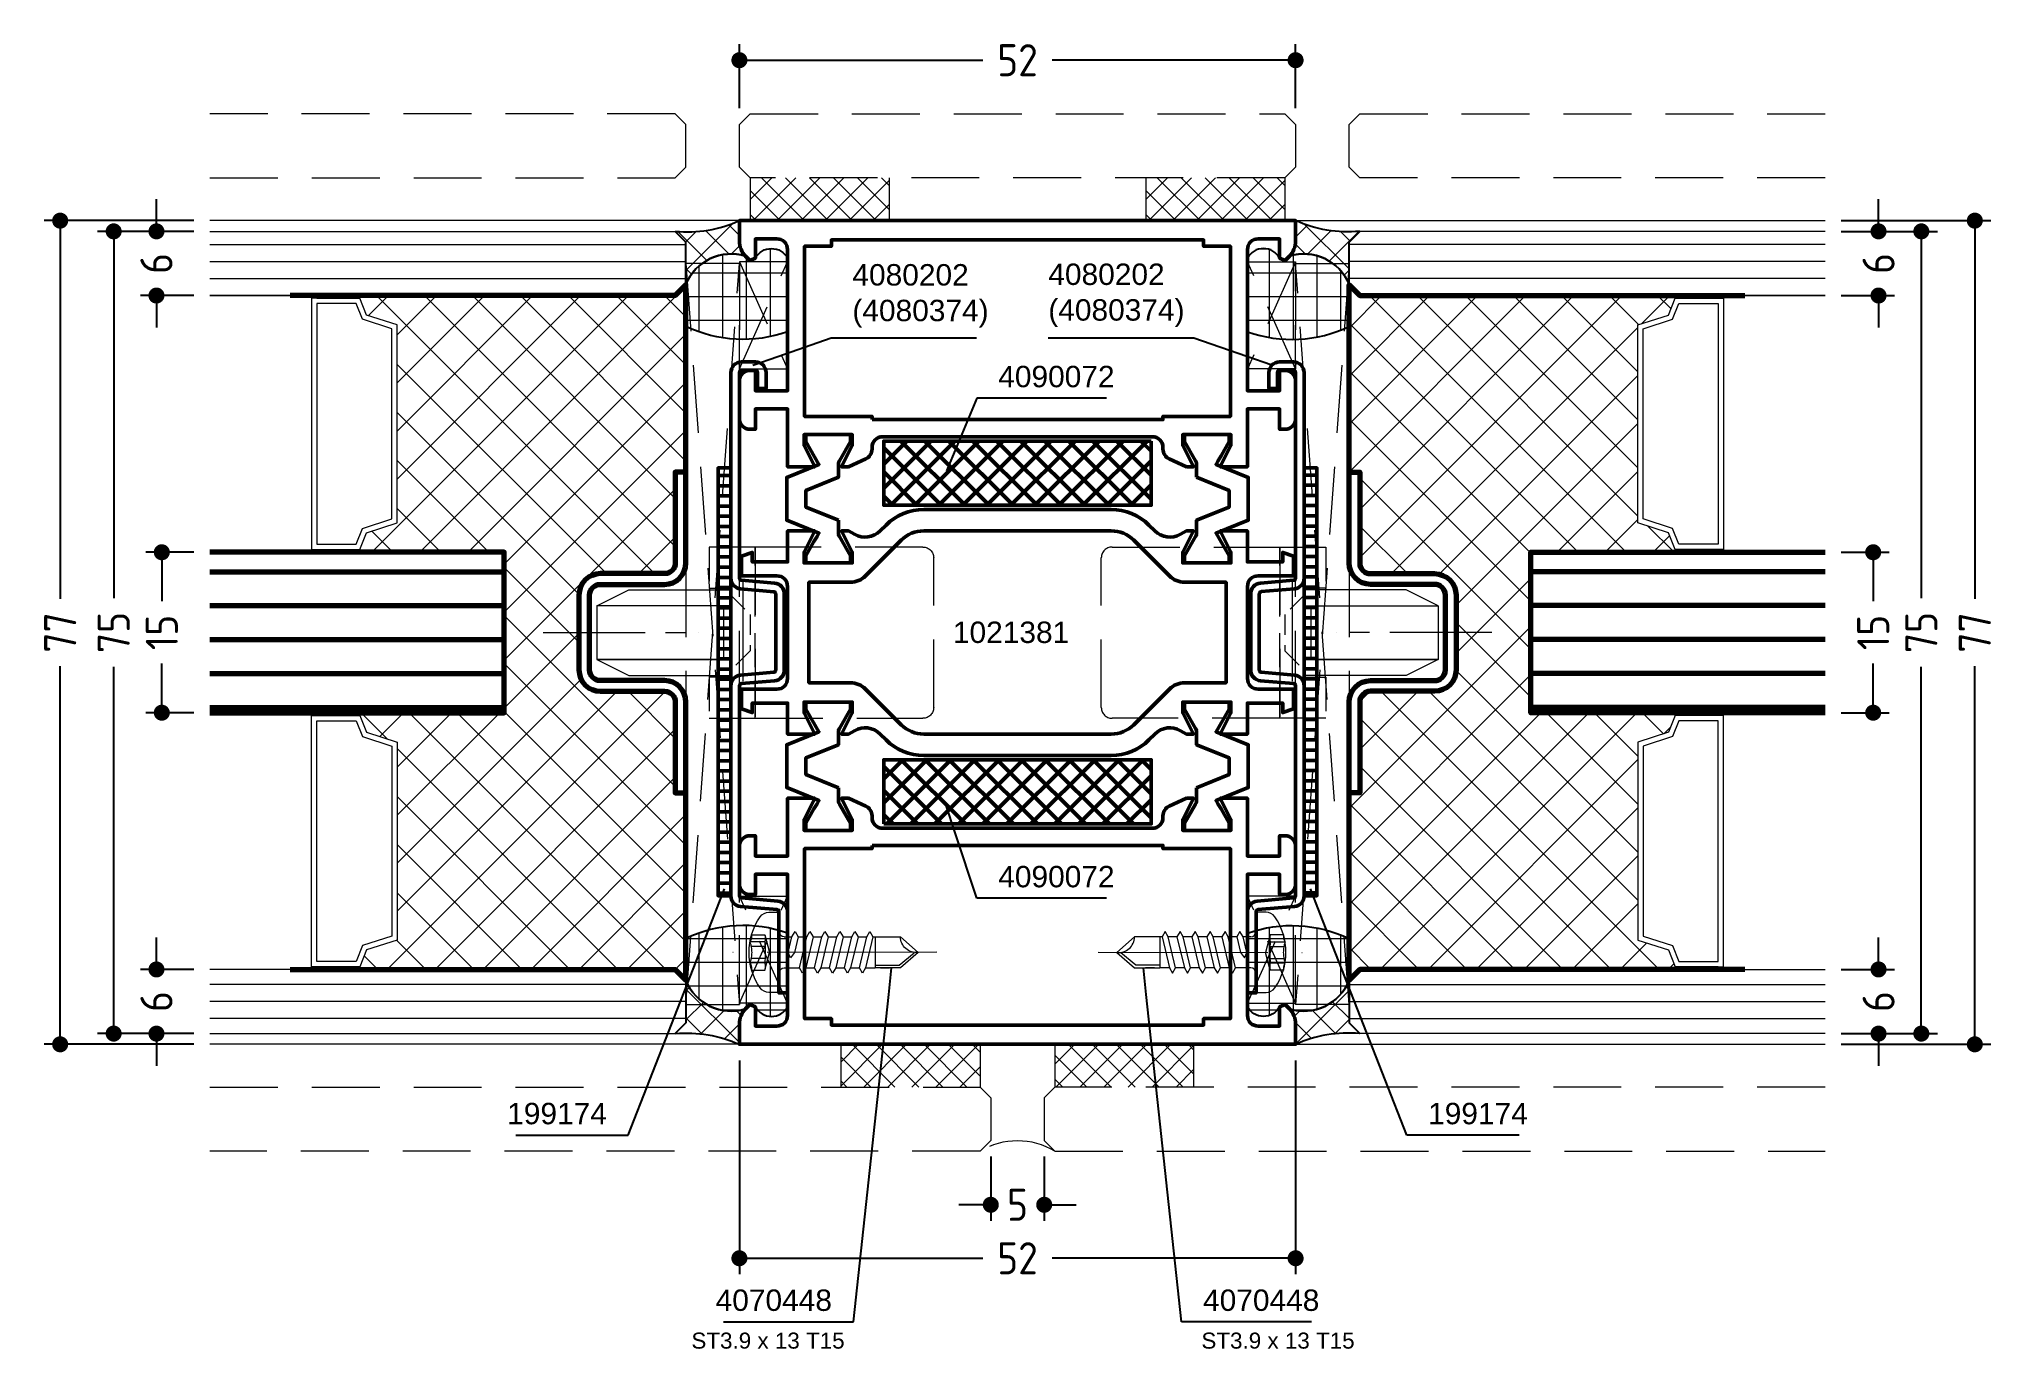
# Model space of a CAD drawing. Header units: millimetres. Extents: x 14 to 196, y 75 to 197.
import ezdxf

# ---------------------------------------------------------------- set-up
doc = ezdxf.new("R2010")
doc.units = ezdxf.units.MM
doc.linetypes.add('CENTER', pattern=[50.800000000000004, 31.75, -6.35, 6.35, -6.35])
doc.linetypes.add('HIDDEN', pattern=[9.524999999999999, 6.35, -3.175])
for name, color, linetype, lineweight in [('AM_5', 3, 'Continuous', 25), ('AM_C', 50, 'Continuous', 50), ('AM_S', 80, 'Continuous', 50), ('Cent3', 70, 'CENTER', 18), ('CHide3', 70, 'HIDDEN', 18), ('CHide4', 10, 'HIDDEN', 13), ('Cont2', 2, 'Continuous', 25), ('Cont3', 70, 'Continuous', 18), ('Cont4', 10, 'Continuous', 13)]:
    doc.layers.add(name, color=color, linetype=linetype, lineweight=lineweight)
doc.styles.add('HBS_DIMTEXTSTYLE', font='isocp.shx')
doc.styles.add('SWISSL', font='swissl.ttf')
doc.dimstyles.new('Konstruktionsschnitt 1-1$0', dxfattribs={"dimtxt": 3, "dimasz": 1.5, "dimexe": 1.5, "dimexo": 1.5, "dimgap": 1.5, "dimtad": 0, "dimdsep": 46, "dimtxsty": 'HBS_DIMTEXTSTYLE', "dimblk": 'PUNKT', "dimcen": 0, "dimclrd": 3, "dimclre": 3, "dimclrt": 2, "dimadec": 1, "dimazin": 2, "dimtfac": 0.7, "dimtofl": 0, "dimtmove": 0, "dimatfit": 3, "dimfxl": 0, "dimtolj": 1, "dimtzin": 0, "dimarcsym": 0})
pattern_1 = [(225, (232.3260285917245, 587.9548607418653), (0.1767766952966369, -0.1767766952966369), []), (314.9999999999999, (232.3260285917245, 587.9548607418653), (0.1767766952966369, 0.1767766952966369), [])]
pattern_2 = [(135, (-78.124622160397, -339.9989862919654), (-1.347038418160373, -1.347038418160373), []), (225, (-78.124622160397, -339.9989862919654), (1.347038418160373, -1.347038418160373), [])]
pattern_3 = [(180, (-78.124622160397, -339.9989862919654), (-2.220446049250313e-16, -2.2225), []), (270, (-78.124622160397, -339.9989862919654), (2.2225, -2.220446049250313e-16), [])]
pattern_4 = [(315, (86.47305030762566, 135.7377232499447), (1.122532015133644, 1.122532015133644), []), (44.99999999999999, (86.47305030762566, 135.7377232499447), (-1.122532015133644, 1.122532015133644), [])]

msp = doc.modelspace()

# ---------------------------------------------------------------- texts
at = {"layer": 'AM_5', "color": 2, "insert": (109.8364913484483, 140.9819450700927), "char_height": 2, "attachment_point": 9, "style": 'SWISSL'}
msp.add_mtext('1021381', dxfattribs=at)

# ---------------------------------------------------------------- blocks, each defined once
blk = doc.blocks.new('WS4070448')
at = {"layer": 'Cent3', "ltscale": 0.5}
blk.add_line((8.05132409938463, -14.39948361255352), (8.067256921116496, 4.660640918678553), dxfattribs=at)
at = {"layer": 'CHide4', "ltscale": 0.3}
for p, q in [((7.095590298616457, 1.693974918678634), (7.095590298616457, 3.078670647065735)), ((7.507789093673637, 1.693974918678634), (7.507789093673637, 2.967171702408848)), ((8.626724748559354, 1.693974918678634), (8.626724748559354, 2.967171702408848)), ((9.03892354361642, 1.693974918678634), (9.03892354361642, 3.078670647065735))]:
    blk.add_line(p, q, dxfattribs=at)
for points in [[(6.41725767111646, 2.920991849600028), (6.41725767111646, 1.693974918678606)], [(9.717256171116475, 2.920991849600028), (9.717256171116475, 1.693974918678606)], [(6.41725767111646, 1.693974918678606), (8.067256921116524, 1.251858952129083)], [(9.717256171116475, 1.693974918678606), (8.067256921116524, 1.251858952129083)]]:
    blk.add_lwpolyline(points, dxfattribs=at)
for centre, radius, start, end in [((6.477833716567631, 4.198323827732139), 1.278767547148902, 267.2848457777188, 298.8872446147258), ((8.067256921116524, 5.853135295953763), 2.939692180009696, 250.6988425741186, 289.3011574258814), ((9.656680125665417, 4.198323827732139), 1.278767547148902, 241.1127553852742, 272.7151542222811), ((6.756423984866416, 2.851153472017387), 1.205859026872558, 253.6642630842155, 286.3357369157983), ((8.067256921116638, 11.77548796901581), 10.12822992478941, 264.4947782301543, 275.5052217698424), ((9.378089857366632, 2.851153472017955), 1.205859026873062, 253.6642630842089, 286.3357369157813)]:
    blk.add_arc(centre, radius, start, end, dxfattribs=at)
at = {"layer": 'Cont4'}
for p, q in [((6.617256921116478, -8.639359081321516), (6.617256921116478, -11.00311480052579)), ((6.617256921116478, -8.639359081321516), (9.51725692111657, -8.639359081321516)), ((9.51725692111657, -11.00311480052579), (9.51725692111657, -8.639359081321516)), ((6.617256921116478, -11.00311480052579), (8.067256921116524, -12.63935908132152)), ((8.067256921116524, -12.63935908132152), (9.51725692111657, -11.00311480052579))]:
    blk.add_line(p, q, dxfattribs=at)
blk.add_lwpolyline([(11.39017358778315, 2.114399939326205, 0.3148562194916155), (4.744340254449895, 2.114399939326205, 0.244911807885714), (4.317256921116524, 1.294786315076664), (4.317256921116524, 0.3606409186785697), (11.81725692111652, 0.3606409186785697), (11.81725692111652, 1.294786315076664, 0.244911807885716), (11.39017358778315, 2.114399939326205, 0.1382912330068625)], format="xyb", dxfattribs=at)
for points in [[(6.117256921116507, -1.139359081321317), (6.617256921116507, -1.428034215916085), (8.067256921116552, -1.08419660353465), (8.567256921116552, -0.707357978585577), (8.067256921116552, -0.5068463343449991), (6.617256921116507, -0.8506839467264342)], [(6.117256921116478, -2.539359081321294), (6.617256921116478, -2.828034215916063), (9.517256921116598, -2.140358991153079), (10.0172569211166, -1.851683856558196), (9.517256921116598, -1.563008721963428), (6.617256921116478, -2.250683946726411)], [(6.117256921116478, -3.939359081321271), (6.617256921116478, -4.22803421591604), (9.517256921116598, -3.540358991153056), (10.0172569211166, -3.251683856558287), (9.517256921116598, -2.963008721963405), (6.617256921116478, -3.650683946726502)], [(6.117256921116478, -5.339359081321362), (6.617256921116478, -5.628034215916131), (9.51725692111657, -4.940358991153147), (10.01725692111657, -4.651683856558265), (9.51725692111657, -4.363008721963496), (6.617256921116478, -5.05068394672648)], [(6.117256921116478, -6.739359081321339), (6.617256921116478, -7.028034215916108), (9.51725692111657, -6.340358991153124), (10.01725692111657, -6.051683856558356), (9.51725692111657, -5.763008721963473), (6.617256921116478, -6.450683946726571)], [(6.117256921116478, -8.13935908132143), (6.617256921116478, -8.428034215916199), (9.51725692111657, -7.740358991153215), (10.01725692111657, -7.451683856558333), (9.51725692111657, -7.163008721963564), (6.617256921116478, -7.850683946726548)]]:
    blk.add_lwpolyline(points, close=True, dxfattribs=at)
for points in [[(6.617256921116478, -0.1393590813214303), (6.617256921116507, -0.8506839467264342)], [(6.617256921116507, -1.428034215916085), (6.617256921116507, -1.850683946726662)], [(6.617256921116507, -1.428034215915972), (6.617256921116478, -2.250683946726411)], [(6.617256921116507, -1.428034215916085), (6.617256921116478, -2.250683946726411)], [(9.51725692111657, -0.1393590813214303), (9.517256921116598, -1.563008721963428)], [(6.617256921116478, -2.828034215916063), (6.617256921116478, -3.650683946726389)], [(9.517256921116598, -2.140358991153079), (9.517256921116598, -2.963008721963405)], [(9.517256921116598, -3.540358991153056), (9.51725692111657, -4.363008721963496)], [(6.617256921116478, -4.22803421591604), (6.617256921116478, -5.05068394672648)], [(9.51725692111657, -4.940358991153147), (9.51725692111657, -5.763008721963473)], [(6.617256921116478, -5.628034215916131), (6.617256921116478, -6.450683946726457)], [(6.617256921116478, -7.028034215916108), (6.617256921116478, -7.850683946726548)], [(9.51725692111657, -6.340358991153124), (9.51725692111657, -7.163008721963564)], [(6.617256921116478, -8.428034215916199), (6.617256921116478, -8.63935908132143)], [(9.26725692111657, -8.63935908132143), (9.26725692111657, -10.88653788598694), (8.100687889319289, -12.28495534589953)], [(9.51725692111657, -7.740358991153215), (9.51725692111657, -8.63935908132143)], [(9.51725692111657, -9.140358991153192), (9.51725692111657, -9.963008721963632)], [(6.617256921116478, -9.828034215916176), (6.617256921116478, -10.65068394672662)]]:
    blk.add_lwpolyline(points, dxfattribs=at)
for centre, radius, start, end in [((6.117256921116478, -0.1393590813214303), 0.5, 0, 90), ((10.01725692111657, -0.1393590813214303), 0.5, 90, 180), ((6.60877064716945, -12.47123468863523), 1.46814441479989, 353.4243546898833, 89.66881296982747)]:
    blk.add_arc(centre, radius, start, end, dxfattribs=at)
blk = doc.blocks.new('PUNKT')
at = {"color": 0, "linetype": 'Continuous'}
blk.add_line((-0.5, 0), (-1, 0), dxfattribs=at)
at = {"color": 0, "linetype": 'Continuous', "const_width": 0.5}
blk.add_lwpolyline([(-0.25, 0, 1), (0.25, 0, 1)], format="xyb", close=True, dxfattribs=at)
blk = doc.blocks.new('*D18')
at = {"layer": 'AM_5', "color": 3, "lineweight": -2, "transparency": 16777216}
for p, q in [((79.00046695161484, 101.9903217660972), (79.00046695161484, 81.99032176609721)), ((131.0004669516148, 101.9903217660972), (131.0004669516148, 81.99032176609721)), ((80.50046695161484, 83.49032176609721), (101.7603783689371, 83.49032176609721)), ((129.5004669516148, 83.49032176609721), (108.2405555342914, 83.49032176609721))]:
    blk.add_line(p, q, dxfattribs=at)
at = {"layer": 'AM_5', "color": 3, "lineweight": -2, "transparency": 16777216, "xscale": 1.5, "yscale": 1.5, "zscale": 1.5, "rotation": 180}
blk.add_blockref('PUNKT', (79.00046695161484, 83.49032176609721), dxfattribs=at)
at = {"layer": 'AM_5', "color": 3, "lineweight": -2, "transparency": 16777216, "xscale": 1.5, "yscale": 1.5, "zscale": 1.5}
blk.add_blockref('PUNKT', (131.0004669516148, 83.49032176609721), dxfattribs=at)
at = {"layer": 'AM_5', "color": 2, "transparency": 16777216, "insert": (105.0004669516143, 83.49032176609721), "char_height": 3, "attachment_point": 5, "style": 'HBS_DIMTEXTSTYLE'}
blk.add_mtext('\\A1;52', dxfattribs=at)
blk = doc.blocks.new('*S133')
at = {"layer": 'AM_5', "color": 3}
for p, q in [((87.56443571068166, 169.4910321510044), (82.60845873641095, 167.7670841495087)), ((101.1584615083734, 169.4910321510044), (87.56443571068166, 169.4910321510044))]:
    blk.add_line(p, q, dxfattribs=at)
at = {"layer": 'AM_5', "color": 3, "linetype": 'Continuous'}
blk.add_line((82.60845873641095, 167.7670841495087), (80.24723595224486, 166.9457273673884), dxfattribs=at)
at = {"layer": 'AM_5', "color": 2, "insert": (89.56443571068166, 170.4910321510044), "char_height": 2, "attachment_point": 7, "style": 'SWISSL'}
blk.add_mtext('4080202\\P(4080374)', dxfattribs=at)
blk = doc.blocks.new('ESG 6_V')
at = {"layer": 'Cont3'}
h = blk.add_hatch(dxfattribs=at)
h.set_pattern_fill('LINE', color=256, scale=0.5, angle=89.99999999999999, style=0)
h.set_pattern_definition([(90, (-305.9269150891612, -507.866033323357), (-1.5875, 4.497021500008084e-16), [])])
h.paths.add_polyline_path([(3.000000000000057, 44.50135724474075), (3, 1), (2, 0), (-2, 0), (-3, 1), (-2.999999999999943, 44.50135724474063)])
blk.add_lwpolyline([(3.000000000000057, 44.50135724474069), (3, 1), (2, 0), (-2, 0), (-3, 1), (-2.999999999999943, 44.50135724474057)], dxfattribs=at)
blk = doc.blocks.new('AL_ABH_24')
at = {"layer": 'Cont4'}
h = blk.add_hatch(dxfattribs=at)
h.set_pattern_fill('ANSI37', color=256, scale=2, angle=-180, style=0)
h.set_pattern_definition(pattern_1)
h.paths.add_polyline_path([(-12, -4.500000000000057), (-11.75, -4.500000000000057), (-11.75, -0.5000000000000568), (-12, -0.5000000000000568)])
h = blk.add_hatch(dxfattribs=at)
h.set_pattern_fill('ANSI37', color=256, scale=2, angle=-180, style=0)
h.set_pattern_definition(pattern_1)
h.paths.add_polyline_path([(12, -0.5), (11.75, -0.5), (11.75, -4.5), (12, -4.5)])
at = {"layer": 'Cont3'}
for points in [[(11.75, -4.5), (11.75, 0), (-11.75, -5.684341886080801e-14), (-11.75, -4.500000000000057), (-10.17916262542713, -5.126770074544822), (-9.250000000000004, -8.000000000000057), (9.25, -8), (10.17916262542713, -5.126770074544766)], [(11.25, -4.161170208908629), (11.25, -0.5), (-11.25, -0.5000000000000568), (-11.25, -4.161170208908686), (-9.775696835389798, -4.749422767284102), (-8.886198386153982, -7.500000000000057), (8.886198386153978, -7.5), (9.775696835389795, -4.749422767284159)]]:
    blk.add_lwpolyline(points, close=True, dxfattribs=at)
at = {"layer": 'Cont4'}
for points in [[(-11.75, -0.5000000000000568), (-11.75, -4.500000000000057), (-12, -4.500000000000057), (-12, -0.5000000000000568)], [(11.75, -0.5), (11.75, -4.5), (12, -4.5), (12, -0.5)]]:
    blk.add_lwpolyline(points, close=True, dxfattribs=at)
blk = doc.blocks.new('PL30_Glas_76_SYM_NGFK')
at = {"layer": 'Cont3', "lineweight": 70}
h = blk.add_hatch(dxfattribs=at)
h.set_pattern_fill('LINE', color=256, angle=90, style=0)
h.set_pattern_definition([(90, (-271.4269150891612, -507.8660333233571), (-3.175, 1.944126793646423e-16), [])])
h.paths.add_polyline_path([(-7.500000000000114, 44.50135724474046), (-7.5, 17), (7.5, 16.99999999999989), (7.499999999999886, 44.50135724474046)])
at = {"layer": 'Cont4'}
h = blk.add_hatch(dxfattribs=at)
h.set_pattern_fill('ANSI37', color=256, scale=0.5, angle=-2.544443745170813e-14, style=0)
h.set_pattern_definition([(45.00000000000002, (-338.9549189137359, -274.6219251224307), (2.245064030267289, -2.245064030267288), []), (315, (-338.9549189137359, -274.6219251224307), (-2.245064030267288, -2.245064030267289), [])])
h.paths.add_polyline_path([(-31.50000000000004, 30.50000000000006), (-31.25000000000016, 30.50000000000006), (-29.67916262542717, 29.87322992545529), (-28.75000000000004, 27.00000000000006), (-10.24999999999993, 27.00000000000006), (-9.320837374572932, 29.87322992545512), (-7.749999999999943, 30.5), (-7.5, 30.5), (-7.5, 17), (7.5, 16.99999999999989), (7.5, 30.49999999999989), (7.75, 30.49999999999989), (9.320837374572875, 29.87322992545512), (10.25, 26.99999999999989), (28.75, 26.99999999999989), (29.67916262542713, 29.87322992545512), (31.25000000000011, 30.49999999999989), (31.5, 30.49999999999989), (31.5, 1), (32.5, 0), (15, 0), (15, 1), (6.5, 1, -0.4142135623730951), (5.5, 2), (5.5, 7.999999999999886, 0.4142135623730951), (3.5, 9.999999999999886), (-3.5, 9.999999999999886, 0.4142135623730951), (-5.5, 7.999999999999886), (-5.5, 2, -0.4142135623730951), (-6.5, 1), (-15, 1.000000000000057), (-15, 5.684341886080801e-14), (-32.50000000000006, 5.684341886080801e-14), (-31.50000000000006, 1.000000000000171)])
at = {"layer": 'Cont3', "lineweight": 70}
for points in [[(-7.500000000000114, 44.50135724474046), (-7.5, 17), (7.5, 16.99999999999989), (7.499999999999886, 44.50135724474046)], [(-31.50000000000004, 36.99999999998516), (-31.50000000000006, 0.9999999999851639), (-32.50000000000006, 5.684341886080801e-14), (-15, 5.684341886080801e-14)], [(15, 0), (32.5, 0), (31.5, 0.999999999985107), (31.5, 36.99999999998511)]]:
    blk.add_lwpolyline(points, dxfattribs=at)
blk.add_lwpolyline([(15, 0), (15, 1), (6.5, 1, -0.414213562373095), (5.5, 2), (5.5, 7.999999999999886, 0.414213562373095), (3.5, 9.999999999999886), (-3.5, 9.999999999999886, 0.414213562373095), (-5.5, 7.999999999999886), (-5.5, 2, -0.414213562373095), (-6.5, 1), (-15, 1.000000000000057), (-15, 5.684341886080801e-14), (-6.5, 0, 0.414213562373095), (-4.5, 2), (-4.5, 7.999999999999886, -0.414213562373095), (-3.5, 8.999999999999886), (3.5, 8.999999999999886, -0.414213562373095), (4.5, 7.999999999999886), (4.5, 2, 0.414213562373095), (6.5, 0)], format="xyb", close=True, dxfattribs=at)
at = {"xscale": -1}
blk.add_blockref('ESG 6_V', (-34.50000000000006, -5.115907697472721e-13), dxfattribs=at)
blk.add_blockref('ESG 6_V', (34.5, -1.13686837721616e-13))
at = {"layer": 'Cont3', "lineweight": 70, "xscale": -1}
blk.add_blockref('AL_ABH_24', (-19.50000000000004, 35.00000000000006), dxfattribs=at)
at = {"layer": 'Cont3', "lineweight": 70}
blk.add_blockref('AL_ABH_24', (19.5, 34.99999999999989), dxfattribs=at)
blk = doc.blocks.new('PL_VERSCH_F_W1_VERD')
at = {"layer": 'Cent3', "ltscale": 0.3}
blk.add_line((-5, -1.149999999994179), (5.000000000000007, -1.149999999994179), dxfattribs=at)
blk.add_lwpolyline([(1.4210854715202e-14, 17.5), (0, 2.988143633357822), (0, 2.988143633357822)], dxfattribs=at)
at = {"layer": 'CHide4', "ltscale": 0.5}
for points in [[(-7.999999999998636, 2), (-4.149999999998727, 2), (-4.149999999998727, 0), (-7.999999999998636, 0)], [(4.150000000001455, 2), (8, 2), (8.000000000000007, 0), (4.150000000001462, 0)], [(-7.999999999998636, 1.091393642127514e-11), (8.000000000000007, 0), (8.000000000000007, -2.300000000001091), (-8, -2.300000000001091)]]:
    blk.add_lwpolyline(points, close=True, dxfattribs=at)
at = {"layer": 'CHide4', "ltscale": 0.3}
blk.add_lwpolyline([(3.550000000004736, 1.818989403545856e-12), (-3.549999999996771, 1.818989403545856e-12), (-1.699999999996862, -1.850000000000364), (1.700000000003691, -1.850000000000364)], close=True, dxfattribs=at)
at = {"layer": 'CHide4'}
blk.add_lwpolyline([(-8, -2.300000000001091), (8.000000000000007, -2.300000000001091), (8.000000000000007, -18.00000000000006, -0.414213562373095), (7.000000000000007, -19.00000000000006), (-7, -19.00000000000006, -0.414213562373095), (-7.999999999999993, -18.00000000000006)], format="xyb", close=True, dxfattribs=at)
at = {"layer": 'Cont3'}
for points in [[(-4, 0), (-2.498889300106839, 0), (-2.498889300106839, 12.5), (-4, 9.498484848485532)], [(-2.498889300106839, 12.5), (2.498889300106846, 12.5), (2.498889300106839, 0.6276951937343256), (-2.498889300106839, 0.6276951937343256)], [(4.000000000000007, 0), (2.498889300106846, 0), (2.498889300106846, 12.5), (4, 9.498484848485532)]]:
    blk.add_lwpolyline(points, close=True, dxfattribs=at)
blk = doc.blocks.new('*S134')
at = {"layer": 'AM_5', "color": 3, "linetype": 'Continuous'}
blk.add_line((117.0363624154047, 108.150866667145), (116.7674623391641, 110.6363631465225), dxfattribs=at)
at = {"layer": 'AM_5', "color": 3}
for p, q in [((120.3479905993859, 77.54083372342305), (117.0363624154047, 108.150866667145)), ((132.4932723373357, 77.54083372342305), (120.3479905993859, 77.54083372342305))]:
    blk.add_line(p, q, dxfattribs=at)
at = {"layer": 'AM_5', "color": 2, "insert": (122.3479905993859, 78.54083372342305), "char_height": 2, "attachment_point": 7, "style": 'SWISSL'}
blk.add_mtext('4070448', dxfattribs=at)
blk = doc.blocks.new('ZAHL links')
at = {"layer": 'AM_5', "color": 2, "style": 'SWISSL'}
blk.add_attdef('XXX', (1.84597157883707, -2.499647748309663), '', height=1.5, dxfattribs=at)
blk = doc.blocks.new('*D30')
at = {"layer": 'AM_5', "color": 3, "lineweight": -2, "transparency": 16777216}
for p, q in [((182.0009339669232, 180.491373476612), (196.0009339669232, 180.491373476612)), ((194.5009339669232, 178.991373476612), (194.5009339669232, 145.1408476213546)), ((194.5009339669232, 104.9903217660972), (194.5009339669232, 138.8408476213546)), ((182.0009339669227, 103.4903217660972), (196.0009339669232, 103.4903217660972))]:
    blk.add_line(p, q, dxfattribs=at)
at = {"layer": 'AM_5', "color": 3, "lineweight": -2, "transparency": 16777216, "xscale": 1.5, "yscale": 1.5, "zscale": 1.5}
for p, rotation in [((194.5009339669232, 180.491373476612), 90), ((194.5009339669232, 103.4903217660972), 270)]:
    blk.add_blockref('PUNKT', p, dxfattribs=dict(at, rotation=rotation))
at = {"layer": 'AM_5', "color": 2, "transparency": 16777216, "insert": (194.5009339669231, 141.9908476213547), "char_height": 3, "attachment_point": 5, "rotation": 90, "style": 'HBS_DIMTEXTSTYLE'}
blk.add_mtext('\\A1;77', dxfattribs=at)
blk = doc.blocks.new('*D31')
at = {"layer": 'AM_5', "color": 3, "lineweight": -2, "transparency": 16777216}
for p, q in [((79.00046695161484, 190.9913734766118), (79.00046695161484, 196.991373476612)), ((131.0000229552507, 190.991373476612), (131.0000229552507, 196.991373476612)), ((80.50046695161484, 195.491373476612), (101.7601563707557, 195.491373476612)), ((129.5000229552507, 195.491373476612), (108.24033353611, 195.491373476612))]:
    blk.add_line(p, q, dxfattribs=at)
at = {"layer": 'AM_5', "color": 3, "lineweight": -2, "transparency": 16777216, "xscale": 1.5, "yscale": 1.5, "zscale": 1.5, "rotation": 180}
blk.add_blockref('PUNKT', (79.00046695161484, 195.491373476612), dxfattribs=at)
at = {"layer": 'AM_5', "color": 3, "lineweight": -2, "transparency": 16777216, "xscale": 1.5, "yscale": 1.5, "zscale": 1.5}
blk.add_blockref('PUNKT', (131.0000229552507, 195.491373476612), dxfattribs=at)
at = {"layer": 'AM_5', "color": 2, "transparency": 16777216, "insert": (105.0002449534328, 195.491373476612), "char_height": 3, "attachment_point": 5, "style": 'HBS_DIMTEXTSTYLE'}
blk.add_mtext('\\A1;52', dxfattribs=at)
blk = doc.blocks.new('*S135')
at = {"layer": 'AM_5', "color": 3}
for p, q in [((107.8816883848698, 169.5437850414146), (121.4757141825615, 169.5437850414146)), ((121.4757141825615, 169.5437850414146), (126.4316911568323, 167.8198370399189))]:
    blk.add_line(p, q, dxfattribs=at)
at = {"layer": 'AM_5', "color": 3, "linetype": 'Continuous'}
blk.add_line((126.4316911568323, 167.8198370399189), (128.7929139409983, 166.9984802577986), dxfattribs=at)
at = {"layer": 'AM_5', "color": 2, "insert": (107.8816883848698, 170.5437850414146), "char_height": 2, "attachment_point": 7, "style": 'SWISSL'}
blk.add_mtext('4080202\\P(4080374)', dxfattribs=at)
blk = doc.blocks.new('*S136')
at = {"layer": 'AM_5', "color": 3, "linetype": 'Continuous'}
blk.add_line((133.2988741088229, 115.7031336169977), (132.3893692564287, 118.0318244344896), dxfattribs=at)
at = {"layer": 'AM_5', "color": 3}
for p, q in [((141.3885710078777, 94.9903217660973), (133.2988741088229, 115.7031336169977)), ((151.9099559365946, 94.9903217660973), (141.3885710078777, 94.9903217660973))]:
    blk.add_line(p, q, dxfattribs=at)
at = {"layer": 'AM_5', "color": 2, "insert": (143.3885710078777, 95.9903217660973), "char_height": 2, "attachment_point": 7, "style": 'SWISSL'}
blk.add_mtext('199174', dxfattribs=at)
blk = doc.blocks.new('*D34')
at = {"layer": 'AM_5', "color": 3, "lineweight": -2, "transparency": 16777216}
for p, q in [((27.99999993630649, 180.491373476612), (13.9999999363065, 180.491373476612)), ((15.4999999363065, 178.991373476612), (15.49999993630649, 145.1408476213547)), ((15.49999993630648, 104.9903217660972), (15.49999993630649, 138.8408476213546)), ((27.99999993630695, 103.4903217660972), (13.99999993630648, 103.4903217660972))]:
    blk.add_line(p, q, dxfattribs=at)
at = {"layer": 'AM_5', "color": 3, "lineweight": -2, "transparency": 16777216, "xscale": 1.5, "yscale": 1.5, "zscale": 1.5}
for p, rotation in [((15.4999999363065, 180.491373476612), 90), ((15.49999993630648, 103.4903217660972), 270)]:
    blk.add_blockref('PUNKT', p, dxfattribs=dict(at, rotation=rotation))
at = {"layer": 'AM_5', "color": 2, "transparency": 16777216, "insert": (15.49999993630647, 141.9908476213546), "char_height": 3, "attachment_point": 5, "rotation": 90, "style": 'HBS_DIMTEXTSTYLE'}
blk.add_mtext('\\A1;77', dxfattribs=at)
blk = doc.blocks.new('*S137')
at = {"layer": 'AM_5', "color": 3, "linetype": 'Continuous'}
blk.add_line((76.70205979440681, 115.7031336169977), (77.61156464680101, 118.0318244344896), dxfattribs=at)
at = {"layer": 'AM_5', "color": 3}
for p, q in [((68.61236289535196, 94.99032176609727), (76.70205979440681, 115.7031336169977)), ((58.09097796663506, 94.99032176609727), (68.61236289535196, 94.99032176609727))]:
    blk.add_line(p, q, dxfattribs=at)
at = {"layer": 'AM_5', "color": 2, "insert": (66.61236289535196, 95.99032176609727), "char_height": 2, "attachment_point": 9, "style": 'SWISSL'}
blk.add_mtext('199174', dxfattribs=at)
blk = doc.blocks.new('*S138')
at = {"layer": 'AM_5', "color": 3}
for p, q in [((101.2002129906112, 163.8903217660983), (99.32944130632723, 159.4036933284104)), ((113.3359903157979, 163.8903217660983), (101.2002129906112, 163.8903217660983))]:
    blk.add_line(p, q, dxfattribs=at)
at = {"layer": 'AM_5', "color": 3, "linetype": 'Continuous'}
blk.add_line((99.32944130632723, 159.4036933284104), (98.36731427920847, 157.0962463444718), dxfattribs=at)
at = {"layer": 'AM_5', "color": 2, "insert": (103.2002129906112, 164.8903217660983), "char_height": 2, "attachment_point": 7, "style": 'SWISSL'}
blk.add_mtext('4090072', dxfattribs=at)
blk = doc.blocks.new('*S139')
at = {"layer": 'AM_5', "color": 3, "linetype": 'Continuous'}
blk.add_line((99.1506370552461, 123.3524018767098), (98.36731427920847, 125.7265133796812), dxfattribs=at)
at = {"layer": 'AM_5', "color": 3}
for p, q in [((101.2002129906112, 117.1405030870724), (99.1506370552461, 123.3524018767098)), ((113.3359903157979, 117.1405030870724), (101.2002129906112, 117.1405030870724))]:
    blk.add_line(p, q, dxfattribs=at)
at = {"layer": 'AM_5', "color": 2, "insert": (103.2002129906112, 118.1405030870724), "char_height": 2, "attachment_point": 7, "style": 'SWISSL'}
blk.add_mtext('4090072', dxfattribs=at)
blk = doc.blocks.new('*D36')
at = {"layer": 'AM_5', "color": 3, "lineweight": -2, "transparency": 16777216}
for p, q in [((182.0009339669231, 149.490321651671), (186.5009339669232, 149.490321651671)), ((185.0009339669232, 147.990321651671), (185.0009339669232, 144.9029796557106)), ((185.0009339669232, 135.990321651671), (185.0009339669232, 139.0787155869987)), ((182.0009339669231, 134.490321651671), (186.5009339669232, 134.490321651671))]:
    blk.add_line(p, q, dxfattribs=at)
at = {"layer": 'AM_5', "color": 3, "lineweight": -2, "transparency": 16777216, "xscale": 1.5, "yscale": 1.5, "zscale": 1.5}
for p, rotation in [((185.0009339669232, 149.490321651671), 90), ((185.0009339669232, 134.490321651671), 270)]:
    blk.add_blockref('PUNKT', p, dxfattribs=dict(at, rotation=rotation))
at = {"layer": 'AM_5', "color": 2, "transparency": 16777216, "insert": (185.0009339669231, 141.9908476213547), "char_height": 3, "attachment_point": 5, "rotation": 90, "style": 'HBS_DIMTEXTSTYLE'}
blk.add_mtext('\\A1;15', dxfattribs=at)
blk = doc.blocks.new('*D37')
at = {"layer": 'AM_5', "color": 3, "lineweight": -2, "transparency": 16777216}
for p, q in [((185.5009339669232, 180.9903216516712), (185.5009339669232, 182.4903216516712)), ((182.0009339669232, 179.4903216516712), (187.0009339669232, 179.4903216516712)), ((182.0009339669231, 173.4903216516712), (187.0009339669232, 173.4903216516712)), ((185.5009339669232, 171.9903216516712), (185.5009339669232, 170.4903216516712))]:
    blk.add_line(p, q, dxfattribs=at)
at = {"layer": 'AM_5', "color": 3, "lineweight": -2, "transparency": 16777216, "xscale": 1.5, "yscale": 1.5, "zscale": 1.5}
for p, rotation in [((185.5009339669232, 179.4903216516712), 270), ((185.5009339669232, 173.4903216516712), 90)]:
    blk.add_blockref('PUNKT', p, dxfattribs=dict(at, rotation=rotation))
at = {"layer": 'AM_5', "color": 2, "transparency": 16777216, "insert": (185.5009339669232, 176.4908475641416), "char_height": 3, "attachment_point": 5, "rotation": 90, "style": 'HBS_DIMTEXTSTYLE'}
blk.add_mtext('\\A1;6', dxfattribs=at)
blk = doc.blocks.new('*D38')
at = {"layer": 'AM_5', "color": 3, "lineweight": -2, "transparency": 16777216}
for p, q in [((185.5009339669232, 111.990321651671), (185.5009339669232, 113.490321651671)), ((182.0009339669226, 110.490321651671), (187.0009339669232, 110.490321651671)), ((182.0009339669227, 104.490321651671), (187.0009339669232, 104.490321651671)), ((185.5009339669232, 102.990321651671), (185.5009339669232, 101.490321651671))]:
    blk.add_line(p, q, dxfattribs=at)
at = {"layer": 'AM_5', "color": 3, "lineweight": -2, "transparency": 16777216, "xscale": 1.5, "yscale": 1.5, "zscale": 1.5}
for p, rotation in [((185.5009339669232, 110.490321651671), 270), ((185.5009339669232, 104.490321651671), 90)]:
    blk.add_blockref('PUNKT', p, dxfattribs=dict(at, rotation=rotation))
at = {"layer": 'AM_5', "color": 2, "transparency": 16777216, "insert": (185.5009339669231, 107.4903217088841), "char_height": 3, "attachment_point": 5, "rotation": 90, "style": 'HBS_DIMTEXTSTYLE'}
blk.add_mtext('\\A1;6', dxfattribs=at)
blk = doc.blocks.new('*D39')
at = {"layer": 'AM_5', "color": 3, "lineweight": -2, "transparency": 16777216}
for p, q in [((27.99999993630661, 149.490321651671), (23.49999993630658, 149.490321651671)), ((24.99999993630658, 147.990321651671), (24.99999993630658, 144.9029796557107)), ((24.99999993630657, 135.990321651671), (24.99999993630658, 139.0787155869987)), ((27.99999993630661, 134.490321651671), (23.49999993630657, 134.490321651671))]:
    blk.add_line(p, q, dxfattribs=at)
at = {"layer": 'AM_5', "color": 3, "lineweight": -2, "transparency": 16777216, "xscale": 1.5, "yscale": 1.5, "zscale": 1.5}
for p, rotation in [((24.99999993630658, 149.490321651671), 90), ((24.99999993630657, 134.490321651671), 270)]:
    blk.add_blockref('PUNKT', p, dxfattribs=dict(at, rotation=rotation))
at = {"layer": 'AM_5', "color": 2, "transparency": 16777216, "insert": (24.99999993630655, 141.9908476213547), "char_height": 3, "attachment_point": 5, "rotation": 90, "style": 'HBS_DIMTEXTSTYLE'}
blk.add_mtext('\\A1;15', dxfattribs=at)
blk = doc.blocks.new('*D40')
at = {"layer": 'AM_5', "color": 3, "lineweight": -2, "transparency": 16777216}
for p, q in [((24.49999993630652, 180.9903216516712), (24.49999993630652, 182.4903216516712)), ((27.99999993630649, 179.4903216516712), (22.99999993630652, 179.4903216516712)), ((27.99999993630661, 173.4903216516712), (22.99999993630652, 173.4903216516712)), ((24.49999993630652, 171.9903216516712), (24.49999993630652, 170.4903216516712))]:
    blk.add_line(p, q, dxfattribs=at)
at = {"layer": 'AM_5', "color": 3, "lineweight": -2, "transparency": 16777216, "xscale": 1.5, "yscale": 1.5, "zscale": 1.5}
for p, rotation in [((24.49999993630652, 179.4903216516712), 270), ((24.49999993630652, 173.4903216516712), 90)]:
    blk.add_blockref('PUNKT', p, dxfattribs=dict(at, rotation=rotation))
at = {"layer": 'AM_5', "color": 2, "transparency": 16777216, "insert": (24.49999993630649, 176.4903216516712), "char_height": 3, "attachment_point": 5, "rotation": 90, "style": 'HBS_DIMTEXTSTYLE'}
blk.add_mtext('\\A1;6', dxfattribs=at)
blk = doc.blocks.new('*D41')
at = {"layer": 'AM_5', "color": 3, "lineweight": -2, "transparency": 16777216}
for p, q in [((24.49999993630657, 111.990321651671), (24.49999993630657, 113.490321651671)), ((27.99999993630706, 110.490321651671), (22.99999993630657, 110.490321651671)), ((27.99999993630695, 104.490321651671), (22.99999993630657, 104.490321651671)), ((24.49999993630657, 102.990321651671), (24.49999993630657, 101.490321651671))]:
    blk.add_line(p, q, dxfattribs=at)
at = {"layer": 'AM_5', "color": 3, "lineweight": -2, "transparency": 16777216, "xscale": 1.5, "yscale": 1.5, "zscale": 1.5}
for p, rotation in [((24.49999993630657, 110.490321651671), 270), ((24.49999993630657, 104.490321651671), 90)]:
    blk.add_blockref('PUNKT', p, dxfattribs=dict(at, rotation=rotation))
at = {"layer": 'AM_5', "color": 2, "transparency": 16777216, "insert": (24.49999993630655, 107.4903217088841), "char_height": 3, "attachment_point": 5, "rotation": 90, "style": 'HBS_DIMTEXTSTYLE'}
blk.add_mtext('\\A1;6', dxfattribs=at)
blk = doc.blocks.new('*D58')
at = {"layer": 'AM_5', "color": 3, "lineweight": -2, "transparency": 16777216}
for p, q in [((27.99999993630648, 179.4903216516712), (18.9999999363065, 179.4903216516712)), ((20.4999999363065, 177.9903216516712), (20.49999993630649, 145.2029796557106)), ((20.49999993630648, 105.990321651671), (20.49999993630649, 138.7787155869987)), ((27.99999993630691, 104.490321651671), (18.99999993630648, 104.490321651671))]:
    blk.add_line(p, q, dxfattribs=at)
at = {"layer": 'AM_5', "color": 3, "lineweight": -2, "transparency": 16777216, "xscale": 1.5, "yscale": 1.5, "zscale": 1.5}
for p, rotation in [((20.4999999363065, 179.4903216516712), 90), ((20.49999993630648, 104.490321651671), 270)]:
    blk.add_blockref('PUNKT', p, dxfattribs=dict(at, rotation=rotation))
at = {"layer": 'AM_5', "color": 2, "transparency": 16777216, "insert": (20.49999993630647, 141.9908476213546), "char_height": 3, "attachment_point": 5, "rotation": 90, "style": 'HBS_DIMTEXTSTYLE'}
blk.add_mtext('\\A1;75', dxfattribs=at)
blk = doc.blocks.new('*D59')
at = {"layer": 'AM_5', "color": 3, "lineweight": -2, "transparency": 16777216}
for p, q in [((182.0009339669232, 179.4903216516712), (191.0009339669232, 179.4903216516712)), ((189.5009339669232, 177.9903216516712), (189.5009339669232, 145.2029796557106)), ((189.5009339669232, 105.990321651671), (189.5009339669232, 138.7787155869987)), ((182.0009339669228, 104.490321651671), (191.0009339669232, 104.490321651671))]:
    blk.add_line(p, q, dxfattribs=at)
at = {"layer": 'AM_5', "color": 3, "lineweight": -2, "transparency": 16777216, "xscale": 1.5, "yscale": 1.5, "zscale": 1.5}
for p, rotation in [((189.5009339669232, 179.4903216516712), 90), ((189.5009339669232, 104.490321651671), 270)]:
    blk.add_blockref('PUNKT', p, dxfattribs=dict(at, rotation=rotation))
at = {"layer": 'AM_5', "color": 2, "transparency": 16777216, "insert": (189.5009339669231, 141.9908476213547), "char_height": 3, "attachment_point": 5, "rotation": 90, "style": 'HBS_DIMTEXTSTYLE'}
blk.add_mtext('\\A1;75', dxfattribs=at)
blk = doc.blocks.new('*D60')
at = {"layer": 'AM_5', "color": 3, "lineweight": -2, "transparency": 16777216}
for p, q in [((102.5004669516148, 92.99032176609722), (102.5004669516148, 86.99032176609734)), ((107.5004669516148, 92.99032176609722), (107.5004669516148, 86.99032176609734)), ((101.0004669516148, 88.49032176609734), (99.50046695161483, 88.49032176609734)), ((109.0004669516148, 88.49032176609734), (110.5004669516148, 88.49032176609734))]:
    blk.add_line(p, q, dxfattribs=at)
at = {"layer": 'AM_5', "color": 3, "lineweight": -2, "transparency": 16777216, "xscale": 1.5, "yscale": 1.5, "zscale": 1.5}
blk.add_blockref('PUNKT', (102.5004669516148, 88.49032176609734), dxfattribs=at)
at = {"layer": 'AM_5', "color": 3, "lineweight": -2, "transparency": 16777216, "xscale": 1.5, "yscale": 1.5, "zscale": 1.5, "rotation": 180}
blk.add_blockref('PUNKT', (107.5004669516148, 88.49032176609734), dxfattribs=at)
at = {"layer": 'AM_5', "color": 2, "transparency": 16777216, "insert": (105.0004669516148, 88.49032176609734), "char_height": 3, "attachment_point": 5, "style": 'HBS_DIMTEXTSTYLE'}
blk.add_mtext('\\A1;5', dxfattribs=at)
blk = doc.blocks.new('*S140')
at = {"layer": 'AM_5', "color": 3, "linetype": 'Continuous'}
blk.add_line((92.96457148782386, 108.150866667145), (93.23347156406442, 110.6363631465225), dxfattribs=at)
at = {"layer": 'AM_5', "color": 3}
for p, q in [((89.65294330384262, 77.54083372342305), (92.96457148782386, 108.150866667145)), ((77.50766156589286, 77.54083372342305), (89.65294330384262, 77.54083372342305))]:
    blk.add_line(p, q, dxfattribs=at)
at = {"layer": 'AM_5', "color": 2, "insert": (87.65294330384262, 78.54083372342305), "char_height": 2, "attachment_point": 9, "style": 'SWISSL'}
blk.add_mtext('4070448', dxfattribs=at)
blk = doc.blocks.new('WI1021381')
for points in [[(23.00000000000004, 10.20044399636402), (22.26645320713588, 11.81424694066522, 0.2941076150573526), (21.35608672967327, 12.40044399636401), (21.20000000000003, 12.40044399636401, -0.414213562373095), (20.20000000000003, 13.40044399636403), (20.20000000000003, 38.60044399636407, -0.414213562373095), (21.20000000000003, 39.60044399636406), (21.35608672967327, 39.60044399636406, 0.2941076150573527), (22.26645320713588, 40.18664105206285), (23.00000000000004, 41.80044399636399), (23.00000000000004, 42.45044499636402), (21.00000000000004, 41.45044499636402), (20.00000000000004, 41.45044499636403), (20.00000000000004, 45.95044499636403), (21.00000000000004, 45.95044499636402), (23.00000000000004, 44.95044499636402), (23.00000000000004, 47.50044399636403), (17.60000000000001, 47.50044399636405), (17.60000000000001, 50.50044399636405), (19.50000000000001, 50.50044399636405), (19.50000000000001, 51.00044399636405, 0.414213562373095), (18.50000000000001, 52.00044399636405), (15.00000000000004, 52.00044399636405, 0.414213562373095), (14.00000000000004, 51.00044399636405), (14.00000000000004, 50.50044399636405), (15.90000000000002, 50.50044399636405), (15.90000000000002, 47.50044399636405), (2.70000000000006, 47.50044399636405, -0.4142135623731083), (1.70000000000006, 48.5004439963641), (1.700000000000031, 50.50044399636405), (3.500000000000014, 50.50044399636405), (3.712132034356202, 51.01257603071988), (3.310050506339039, 51.41465755873698, 0.198912367379658), (1.895836943965705, 52.00044399636405), (1.4210854715202e-14, 52.00044399636405), (4.263256414560601e-14, 0.0004439963640336941), (1.895836943965705, 0.0004439963640336941, 0.198912367379658), (3.310050506339039, 0.5862304339910409), (3.712132034356202, 0.9883119620082041), (3.500000000000043, 1.500443996364034), (1.700000000000031, 1.500443996364034), (1.700000000000088, 3.500443996363991, -0.4142135623731083), (2.700000000000088, 4.500443996364048), (15.90000000000002, 4.500443996364048), (15.90000000000002, 1.500443996364034), (14.00000000000004, 1.500443996364034), (14.00000000000004, 1.000443996364034, 0.414213562373095), (15.00000000000004, 0.0004439963640336941), (18.50000000000004, 0.0004439963640336941, 0.414213562373095), (19.50000000000004, 1.000443996364034), (19.50000000000004, 1.500443996364034), (17.60000000000001, 1.500443996364034), (17.60000000000001, 4.500443996364048), (23.00000000000004, 4.500443996364034), (23.00000000000004, 7.050442996364048), (21.00000000000004, 6.050442996364048), (20.00000000000004, 6.050442996364062), (20.00000000000004, 10.55044299636406), (21.00000000000004, 10.55044299636405), (23.00000000000004, 9.550442996364048), (23.00000000000004, 10.20044399636402)], [(54.00000000000104, 10.20044399636402), (54.7335467928652, 11.81424694066522, -0.2941076150573526), (55.64391327032781, 12.40044399636401), (55.80000000000105, 12.40044399636401, 0.414213562373095), (56.80000000000105, 13.40044399636403), (56.80000000000105, 38.60044399636407, 0.414213562373095), (55.80000000000105, 39.60044399636406), (55.64391327032781, 39.60044399636406, -0.2941076150573527), (54.7335467928652, 40.18664105206285), (54.00000000000104, 41.80044399636399), (54.00000000000104, 42.45044499636402), (56.00000000000104, 41.45044499636402), (57.00000000000104, 41.45044499636403), (57.00000000000104, 45.95044499636403), (56.00000000000104, 45.95044499636402), (54.00000000000104, 44.95044499636402), (54.00000000000104, 47.50044399636403), (59.40000000000107, 47.50044399636405), (59.40000000000107, 50.50044399636405), (57.50000000000107, 50.50044399636405), (57.50000000000107, 51.00044399636405, -0.414213562373095), (58.50000000000107, 52.00044399636405), (62.00000000000104, 52.00044399636405, -0.414213562373095), (63.00000000000104, 51.00044399636405), (63.00000000000104, 50.50044399636405), (61.10000000000106, 50.50044399636405), (61.10000000000106, 47.50044399636405), (74.30000000000102, 47.50044399636405, 0.4142135623731083), (75.30000000000102, 48.5004439963641), (75.30000000000105, 50.50044399636405), (73.50000000000107, 50.50044399636405), (73.28786796564488, 51.01257603071988), (73.68994949366204, 51.41465755873698, -0.198912367379658), (75.10416305603538, 52.00044399636405), (77.00000000000107, 52.00044399636405), (77.00000000000104, 0.0004439963640336941), (75.10416305603538, 0.0004439963640336941, -0.198912367379658), (73.68994949366204, 0.5862304339910409), (73.28786796564488, 0.9883119620082041), (73.50000000000104, 1.500443996364034), (75.30000000000105, 1.500443996364034), (75.30000000000099, 3.500443996363991, 0.4142135623731083), (74.30000000000099, 4.500443996364048), (61.10000000000106, 4.500443996364048), (61.10000000000106, 1.500443996364034), (63.00000000000104, 1.500443996364034), (63.00000000000104, 1.000443996364034, -0.414213562373095), (62.00000000000104, 0.0004439963640336941), (58.50000000000104, 0.0004439963640336941, -0.414213562373095), (57.50000000000104, 1.000443996364034), (57.50000000000104, 1.500443996364034), (59.40000000000107, 1.500443996364034), (59.40000000000107, 4.500443996364048), (54.00000000000104, 4.500443996364034), (54.00000000000104, 7.050442996364048), (56.00000000000104, 6.050442996364048), (57.00000000000104, 6.050442996364062), (57.00000000000104, 10.55044299636406), (56.00000000000104, 10.55044299636405), (54.00000000000104, 9.550442996364048), (54.00000000000104, 10.20044399636402)], [(23.99193552738153, 42.75044492370146), (22.86621800000003, 42.750444996364, 0.1316519999999985), (22.466218, 42.64326499636397), (20.66076951545867, 41.600888992728), (20.00000000000003, 41.600888992728), (20.00000000000003, 45.80088899272804), (20.6607695154587, 45.80088899272804), (22.00000000000003, 45.02768391197115), (22.487882, 44.74511699636398), (22.78675653392784, 44.57256221414529), (23.9999994726185, 47.57544506902654), (27.99999952738153, 47.57544506902654), (29.21324346607219, 44.57256221414529), (31.33923048454136, 45.8008889927281), (32.00000000000003, 45.8008889927281), (32.00000000000003, 41.60088899272805), (31.33923048454139, 41.60088899272805), (29.533782, 42.64326499636397, 0.1316519999999962), (29.13378200000002, 42.750444996364), (28.00806347261849, 42.75044492370146), (26.78588452738157, 45.77544506902658), (25.21411447261849, 45.77544506902658)], [(48.99193529226831, 42.75000316092075), (47.86621776488681, 42.75000323358329, 0.1316519999999985), (47.46621776488678, 42.64282323358326), (45.66076928034545, 41.60044722994729), (44.99999976488681, 41.60044722994729), (44.99999976488681, 45.80044722994733), (45.66076928034548, 45.80044722994733), (46.99999976488681, 45.02724214919044), (47.48788176488678, 44.74467523358327), (47.78675629881462, 44.57212045136458), (48.99999923750528, 47.57500330624583), (52.99999929226831, 47.57500330624583), (54.21324323095897, 44.57212045136458), (56.33923024942814, 45.80044722994739), (56.99999976488681, 45.80044722994739), (56.99999976488681, 41.60044722994734), (56.33923024942817, 41.60044722994734), (54.53378176488678, 42.64282323358326, 0.1316519999999962), (54.13378176488681, 42.75000323358329), (53.00806323750527, 42.75000316092075), (51.78588429226835, 45.77500330624587), (50.21411423750527, 45.77500330624587)], [(48.0000000000002, 34.75736011581802, 0.1989123673796518), (47.12132034355986, 36.87868045937762), (43.78578667629105, 40.21421412664643, -0.1989123673796573), (43.2000002386641, 41.62842768901953), (43.20000023866399, 45.50000056427319), (33.79999976133715, 45.50000056427325), (33.79999976133709, 41.62842768901947, -0.1989123673796575), (33.2142133237102, 40.21421412664637), (29.87867965644139, 36.87868045937756, 0.1989123673796519), (29.00000000000102, 34.75736011581796), (29.00000000000082, 17.24264044845512, 0.198912367379652), (29.87867965644116, 15.12132010489552), (33.21421332370991, 11.78578643762665, -0.1989123673796575), (33.79999976133678, 10.37157287525355), (33.7999997613376, 6.499999999999602), (43.20000023866334, 6.499999999999602), (43.20000023866382, 10.37157287525338, -0.1989123673796576), (43.78578667629074, 11.78578643762643), (47.12132034355963, 15.12132010489518, 0.1989123673796522), (48.00000000000003, 17.24264044845472)], [(23.99193552738152, 9.25044306902658), (22.86621800000003, 9.250442996364036, -0.1316519999999985), (22.46621799999999, 9.357622996364064), (20.66076951545866, 10.39999900000004), (20.00000000000002, 10.39999900000004), (20.00000000000002, 6.199998999999998), (20.66076951545869, 6.199998999999998), (22.00000000000002, 6.973204080756894), (22.487882, 7.255770996364056), (22.78675653392784, 7.428325778582753), (23.99999947261849, 4.425442923701503), (27.99999952738153, 4.425442923701502), (29.21324346607218, 7.428325778582752), (31.33923048454136, 6.19999899999994), (32.00000000000003, 6.19999899999994), (32.00000000000003, 10.39999899999999), (31.33923048454139, 10.39999899999999), (29.533782, 9.357622996364062, -0.1316519999999962), (29.13378200000002, 9.250442996364034), (28.00806347261848, 9.250443069026579), (26.78588452738157, 6.225442923701457), (25.21411447261849, 6.225442923701458)], [(53.00806452023832, 9.250443406649966), (54.13378204761982, 9.250443360184477, 0.1316519999999985), (54.53378204512562, 9.357623369493076), (56.33923050540937, 10.39999941514442), (57.00000002086801, 10.39999943052147), (57.00000011860801, 6.199999430521429), (56.33923060314934, 6.199999415144378), (55.00000010061442, 6.973204464735466), (54.51211809403872, 7.255771368988917), (54.21324355609528, 7.428326144252376), (53.000000687286, 4.425443261137231), (49.00000063252296, 4.425443168051514), (47.78675662395094, 7.428325994698842), (45.66076963406668, 6.199999166641274), (45.00000011860801, 6.199999151264223), (45.00000002086801, 10.39999915126427), (45.66076953632665, 10.39999916664132), (47.46621804512561, 9.357623205020762, 0.1316519999999962), (47.86621804761982, 9.250443214329305), (48.99193657500136, 9.25044331318893), (50.21411559063436, 6.225443196305658), (51.78588564539744, 6.225443232882993)]]:
    blk.add_lwpolyline(points, format="xyb", close=True)
blk.add_lwpolyline([(29.00000000000003, 10.20000054916022), (29.32034537889936, 10.75485179773716, 0.3394541713832507), (29.00250781993816, 13.16906481665234), (28.46446609406763, 13.70710654252287, -0.1989123673796583), (27.00000000000043, 17.24264044845563), (27.0000000000006, 34.75736011581751, -0.198912367379658), (28.46446609406789, 38.29289402175021), (29.00250781993842, 38.8309357476208, 0.3394541713832495), (29.3203453788997, 41.24514876653592), (29.00000023511456, 41.80000323358303), (29.00000000000026, 42.44999898379353), (31.00000000000026, 41.44999898379353), (32.00000000000026, 41.44999898379353), (32.00000000000026, 45.94999898379353), (31.00000000000026, 45.94999898379353), (29.00000000000026, 44.94999898379353), (29.00000000000026, 47.49999798379355), (31.90000023511456, 47.50000188179314), (31.90000023511456, 50.80000077457981), (31.01437063376616, 50.80000077457981), (31.37834086803232, 51.80000077457993), (33.20000011755738, 51.8000007745797), (33.20000011755744, 48.50000166930971, 0.4142135279415075), (34.2000000000007, 47.50000166930948), (42.80000023511408, 47.50000166930948, 0.414213527941391), (43.80000011755735, 48.50000166930948), (43.80000011755746, 51.8000007745797), (45.6216593670824, 51.80000077457981), (45.98562960134896, 50.8000007745797), (45.10000000000022, 50.80000077457981), (45.10000000000022, 47.50000188179314), (48.00000023511453, 47.49999798379355), (48.00000023511453, 44.94999898379353), (46.00000023511453, 45.94999898379353), (45.00000023511453, 45.94999898379353), (45.00000023511453, 41.44999898379353), (46.00000023511453, 41.44999898379353), (48.00000023511453, 42.44999898379353), (47.99999976488678, 41.80000323358331), (47.67965462110155, 41.24514876653603, 0.3394541713832515), (47.99749218006278, 38.83093574762086), (48.53553390593336, 38.29289402175027, -0.198912367379658), (50.0000000000006, 34.75736011581756), (50.00000000000043, 17.24264044845518, -0.1989123673796578), (48.53553390593308, 13.70710654252247), (47.99749218006255, 13.16906481665194, 0.33945417138325), (47.67965462110124, 10.75485179773676), (47.99999976488635, 10.19999733068965), (48.00000023511453, 9.550001580479545), (46.00000023511453, 10.55000158047955), (45.00000023511453, 10.55000158047955), (45.00000023511453, 6.050001580479545), (46.00000023511453, 6.050001580479545), (48.00000023511453, 7.050001580479545), (48.00000023511453, 4.500002580479531), (45.10000000000016, 4.499999667367149), (45.10000000000022, 1.200000774580417), (45.98562960134885, 1.200000774580531), (45.62165936708246, 0.2000007745803032), (43.8000001175574, 0.2000007745804737), (43.80000011755735, 3.499999879850748, 0.4142135279414259), (42.80000023511408, 4.499999879850748), (34.2000000000007, 4.499999879850748, 0.4142135279413912), (33.20000011755744, 3.499999879850748), (33.20000011755738, 0.2000007745804737), (31.37834086803235, 0.20000077458036), (31.01437063376605, 1.200000774580474), (31.90000023511456, 1.200000774580417), (31.9000002351145, 4.499999667367035), (29.00000000000026, 4.500002580479531), (29.00000000000026, 7.050001580479545), (31.00000000000026, 6.050001580479545), (32.00000000000026, 6.050001580479545), (32.00000000000026, 10.55000158047955), (31.00000000000026, 10.55000158047955), (29.00000000000026, 9.550001580479545), (29.00000023511453, 10.19999733069005), (29.32034537889967, 10.75485179773716)], format="xyb")
for points in [[(18.60000000000004, 39.60044399636407), (18.30000000000005, 39.60044399636407), (18.30000000000005, 45.90044399636403), (2.40000000000002, 45.90044399636403), (2.40000000000002, 43.40044399636403), (1.799999999999997, 43.40044399636403), (1.800000000000026, 8.600443996364014), (2.40000000000002, 8.600443996364014), (2.40000000000002, 6.100443996364014), (18.30000000000005, 6.100443996364071), (18.30000000000005, 12.40044399636403), (18.60000000000004, 12.40044399636403), (18.60000000000004, 39.60044399636407)], [(58.40000000000104, 39.60044399636407), (58.70000000000103, 39.60044399636407), (58.70000000000103, 45.90044399636403), (74.60000000000106, 45.90044399636403), (74.60000000000106, 43.40044399636403), (75.20000000000108, 43.40044399636403), (75.20000000000105, 8.600443996364014), (74.60000000000106, 8.600443996364014), (74.60000000000106, 6.100443996364014), (58.70000000000103, 6.100443996364071), (58.70000000000103, 12.40044399636403), (58.40000000000104, 12.40044399636403), (58.40000000000104, 39.60044399636407)]]:
    blk.add_lwpolyline(points, close=True)
blk = doc.blocks.new('WI4080202')
blk.add_lwpolyline([(-48.31596340037879, -0.1825710845161552), (-48.61382596194295, -3.587155742230777, -0.3888787318529878), (-49.61002066003471, -4.499999999483123), (-57.19999999985691, -4.499999999483123), (-57.19999999985691, -3.699999999482941), (-49.61002066003471, -3.699999999483111, 0.388878731852982), (-49.41078172041637, -3.517431148032642), (-49.11291915885215, -0.1128464903182476, -0.3888787318529851), (-48.11672446076039, 0.799997766934041), (-28.48325693036753, 0.799997766934041, -0.3888787318529744), (-27.4870622322758, -0.1128464903182476), (-27.21544610936718, -3.217432981435536, 0.3888787318529892), (-27.01620716974884, -3.400001832886005), (-19.88378352567153, -3.400001832886005, 0.3888787318529688), (-19.68454458605316, -3.217432981435536), (-19.41292846314468, -0.1128464903181907, -0.3888787318529531), (-18.41673376505295, 0.799997766934041), (0.8000000001437684, 0.7999977669339842, -0.4142135623730951), (1.800000000143768, -0.2000022330660158), (1.800000000143768, -1.500002233066198, -0.4142135623730951), (0.8000000001437684, -2.500002233066198), (-0.6999999998562316, -2.500002233066198), (-0.6999999998562316, -1.700002233065959), (0.8000000001437684, -1.700002233066016, 0.4142135623730829), (1.000000000143643, -1.500002233066198), (1.000000000143643, -0.2000022330660158, 0.4142135623730921), (0.8000000001437684, -2.233066084045277e-06), (-18.41673376505295, -2.233065970358439e-06, 0.3888787318529934), (-18.61597270467129, -0.1825710845164394), (-18.8875888275798, -3.287157575633728, -0.3888787318529837), (-19.88378352567153, -4.200001832886016), (-27.01620716974884, -4.200001832886016, -0.3888787318529745), (-28.01240186784057, -3.287157575633728), (-28.28401799074919, -0.1825710845164394, 0.388878731852965), (-28.48325693036753, -2.233065970358439e-06), (-48.11672446076045, -2.233065970358439e-06, 0.3888787318530236), (-48.31596340037879, -0.1825710845161552)], format="xyb", close=True)
blk = doc.blocks.new('WI199174')
h = blk.add_hatch()
h.set_pattern_fill('LINE', color=256, scale=0.3, angle=-90.00000000000001)
h.set_pattern_definition([(270, (-389.0777626082166, 684.8762472167718), (0.9524999999999999, -4.813187761915773e-16), [])])
h.paths.add_polyline_path([(0, 1.199999999999989), (-1.77635683940025e-15, 0), (40.00000000000001, 0), (40.00000000000001, 1.200000000000045)])
blk.add_lwpolyline([(0, 1.199999999999989), (0, 0), (40.00000000000001, 0), (40.00000000000001, 1.200000000000045)], close=True)
blk = doc.blocks.new('WI4090072')
h = blk.add_hatch()
h.set_pattern_fill('ANSI37', color=256, scale=0.5, style=0)
h.set_pattern_definition([(45, (-243.505225254228, -149.0903217660977), (-1.122532015133644, 1.122532015133644), []), (135, (-243.505225254228, -149.0903217660977), (-1.122532015133644, -1.122532015133644), [])])
h.paths.add_polyline_path([(12.5, 6.400000000000006), (-12.5, 6.400000000000006), (-12.5, 0.4000000000000057), (12.5, 0.4000000000000057)])
blk.add_lwpolyline([(12.5, 6.400000000000006), (12.5, 0.4000000000000057), (-12.5, 0.4000000000000057), (-12.5, 6.400000000000006), (12.5, 6.400000000000006)], close=True)

# ---------------------------------------------------------------- dimensions: what is measured, and where the dimension line sits
at = {"layer": 'AM_5'}
for base, p1, p2, picture, middle in [((131.0000229552507, 195.491373476612), (79.00046695161484, 189.4913734766118), (131.0000229552507, 189.491373476612), '*D31', (105.0002449534328, 195.491373476612)), ((131.0004669516148, 83.49032176609721), (79.00046695161484, 103.4903217660972), (131.0004669516148, 103.4903217660972), '*D18', (105.0004669516143, 83.49032176609721))]:
    dim = msp.add_linear_dim(base=base, p1=p1, p2=p2, dimstyle='Konstruktionsschnitt 1-1$0', override={"dimscale": 1}, dxfattribs=at)
    dim.commit()
    dim.dimension.update_dxf_attribs({"geometry": picture, "text_midpoint": middle, "dimtype": 160})
for base, p1, p2, angle, picture, middle in [((15.4999999363065, 180.491373476612), (29.49999993630695, 103.4903217660972), (29.49999993630649, 180.491373476612), 90, '*D34', (15.49999993630647, 141.9908476213546)), ((194.5009339669232, 180.491373476612), (180.5009339669227, 103.4903217660972), (180.5009339669232, 180.491373476612), 90, '*D30', (194.5009339669231, 141.9908476213547)), ((20.4999999363065, 179.4903216516712), (29.49999993630691, 104.490321651671), (29.49999993630648, 179.4903216516712), 90, '*D58', (20.49999993630647, 141.9908476213546)), ((189.5009339669232, 179.4903216516712), (180.5009339669228, 104.490321651671), (180.5009339669232, 179.4903216516712), 90, '*D59', (189.5009339669231, 141.9908476213547)), ((24.99999993630658, 149.490321651671), (29.49999993630661, 134.490321651671), (29.49999993630661, 149.490321651671), 90, '*D39', (24.99999993630655, 141.9908476213547)), ((185.0009339669232, 149.490321651671), (180.5009339669231, 134.490321651671), (180.5009339669231, 149.490321651671), 90, '*D36', (185.0009339669231, 141.9908476213547)), ((107.5004669516148, 88.49032176609734), (102.5004669516148, 94.49032176609722), (107.5004669516148, 94.49032176609722), 1.131887686614709e-13, '*D60', (105.0004669516148, 88.49032176609734))]:
    dim = msp.add_linear_dim(base=base, p1=p1, p2=p2, angle=angle, dimstyle='Konstruktionsschnitt 1-1$0', override={"dimscale": 1}, dxfattribs=at)
    dim.commit()
    dim.dimension.update_dxf_attribs({"geometry": picture, "text_midpoint": middle, "dimtype": 160})
for base, p1, p2, picture, middle in [((24.49999993630652, 179.4903216516712), (29.49999993630661, 173.4903216516712), (29.49999993630649, 179.4903216516712), '*D40', (24.49999993630649, 176.4903216516712)), ((185.5009339669232, 179.4903216516712), (180.5009339669231, 173.4903216516712), (180.5009339669232, 179.4903216516712), '*D37', (185.5009339669232, 176.4908475641416)), ((24.49999993630657, 110.490321651671), (29.49999993630695, 104.490321651671), (29.49999993630706, 110.490321651671), '*D41', (24.49999993630655, 107.4903217088841)), ((185.5009339669232, 110.490321651671), (180.5009339669227, 104.490321651671), (180.5009339669226, 110.490321651671), '*D38', (185.5009339669231, 107.4903217088841))]:
    dim = msp.add_linear_dim(base=base, p1=p1, p2=p2, angle=90, text='6', dimstyle='Konstruktionsschnitt 1-1$0', override={"dimscale": 1}, dxfattribs=at)
    dim.commit()
    dim.dimension.update_dxf_attribs({"geometry": picture, "text_midpoint": middle, "dimtype": 160})

# ---------------------------------------------------------------- hatches: boundary and pattern name
at = {"layer": 'CHide3'}
h = msp.add_hatch(dxfattribs=at)
h.set_pattern_fill('ANSI37', color=256, scale=0.5, angle=-90.00000000000001)
h.set_pattern_definition([(315, (57.97305030762567, 135.7377232499447), (1.122532015133644, 1.122532015133644), []), (44.99999999999999, (57.97305030762567, 135.7377232499447), (-1.122532015133644, 1.122532015133644), [])])
h.paths.add_polyline_path([(93.00046695161484, 184.491373476612), (93.00046695161484, 180.491373476612), (80.00046695161484, 180.491373476612), (80.00046695161484, 184.491373476612)])
h = msp.add_hatch(dxfattribs=at)
h.set_pattern_fill('ANSI37', color=256, scale=0.5, angle=-90.00000000000001)
h.set_pattern_definition([(315, (94.97305030762567, 135.7377232499447), (1.122532015133644, 1.122532015133644), []), (44.99999999999999, (94.97305030762567, 135.7377232499447), (-1.122532015133644, 1.122532015133644), [])])
h.paths.add_polyline_path([(130.0004669516148, 184.491373476612), (130.0004669516148, 180.491373476612), (117.0004669516148, 180.491373476612), (117.0004669516148, 184.491373476612)])
h = msp.add_hatch(dxfattribs=at)
h.set_pattern_fill('ANSI37', color=256, scale=0.5, angle=-90.00000000000001)
h.set_pattern_definition(pattern_4)
h.paths.add_polyline_path([(88.50046695161483, 99.49032176609722), (88.50046695161483, 103.4903217660972), (101.5004669516148, 103.4903217660972), (101.5004669516148, 99.49032176609722)])
h = msp.add_hatch(dxfattribs=at)
h.set_pattern_fill('ANSI37', color=256, scale=0.5, angle=-90.00000000000001)
h.set_pattern_definition(pattern_4)
h.paths.add_polyline_path([(121.5004669516148, 99.49032176609722), (121.5004669516148, 103.4903217660972), (108.5004669516148, 103.4903217660972), (108.5004669516148, 99.49032176609722)])
at = {"layer": 'Cont3'}
h = msp.add_hatch(dxfattribs=at)
h.set_pattern_fill('ANSI37', color=256, scale=0.6, angle=90, style=0)
h.set_pattern_definition(pattern_2)
edge = h.paths.add_edge_path()
edge.add_arc((74.08054586638141, 191.5108103552016), 12.06883600243786, 264.8697905981516, 294.0576091227925)
edge.add_line((79.00046695161478, 180.4903213021325), (79.00046695161706, 178.5944593185691))
edge.add_arc((81.00040650023898, 178.5944593185718), 1.999939548621924, 180.0000000000765, 225.0007172479172)
edge.add_arc((78.24336565272529, 172.7953401173962), 4.585952959501005, 72.97276025861213, 157.6684202316713)
edge.add_line((74.00135718104713, 174.5378465515211), (74.00135718104713, 178.4903214198437))
edge.add_line((74.00135718104713, 178.4903214198437), (73.00135718104576, 179.4903214202546))
h = msp.add_hatch(dxfattribs=at)
h.set_pattern_fill('ANSI37', color=256, scale=0.6, angle=90, style=0)
h.set_pattern_definition(pattern_2)
edge = h.paths.add_edge_path()
edge.add_arc((135.9203880368483, 191.5108103552016), 12.06883600243786, 245.9423908772074, 275.1302094018484, ccw=False)
edge.add_line((131.0004669516149, 180.4903213021325), (131.0004669516126, 178.5944593185691))
edge.add_arc((129.0005274029907, 178.5944593185718), 1.99993954862191, 314.99928275208254, 359.9999999999235, ccw=False)
edge.add_arc((131.7575682505044, 172.7953401173962), 4.585952959501005, 22.33157976832871, 107.02723974138789, ccw=False)
edge.add_line((135.9995767221826, 174.5378465515211), (135.9995767221826, 178.4903214198437))
edge.add_line((135.9995767221826, 178.4903214198437), (136.9995767221839, 179.4903214202546))
h = msp.add_hatch(dxfattribs=at)
h.set_pattern_fill('ANSI37', color=256, scale=0.7, angle=135, style=0)
h.set_pattern_definition(pattern_3)
edge = h.paths.add_edge_path()
edge.add_arc((78.24336565272534, 172.7953401100054), 4.585952959501015, 72.97276025861288, 157.6684202316726, ccw=False)
edge.add_line((79.58625338662392, 177.1802707914302), (79.9883349171044, 176.7781892609497))
edge.add_line((79.9883349171044, 176.7781892609497), (80.5004669514604, 176.9903212953055))
edge.add_arc((82.0004669514586, 176.1829492861961), 1.703481599867747, 28.291270373278905, 151.7087296265474, ccw=False)
edge.add_line((83.50046695145926, 176.9903212953009), (83.50001926251099, 170.1049156007924))
edge.add_arc((79.34864827024427, 181.7109504607996), 12.32614807176749, 244.28996606633092, 289.68165864174205, ccw=False)
edge.add_line((74.00135718104644, 170.6050779469211), (74.00135718104713, 174.5378465441302))
h = msp.add_hatch(dxfattribs=at)
h.set_pattern_fill('ANSI37', color=256, scale=0.7, angle=135, style=0)
h.set_pattern_definition(pattern_3)
edge = h.paths.add_edge_path()
edge.add_arc((131.7575682505043, 172.7953401100054), 4.585952959501015, 22.3315797683274, 107.0272397413871)
edge.add_line((130.4146805166058, 177.1802707914302), (130.0125989861253, 176.7781892609497))
edge.add_line((130.0125989861253, 176.7781892609497), (129.5004669517693, 176.9903212953055))
edge.add_arc((128.0004669517711, 176.1829492861961), 1.703481599867747, 28.29127037345258, 151.7087296267211)
edge.add_line((126.5004669517704, 176.9903212953009), (126.5009146407187, 170.1049156007924))
edge.add_arc((130.6522856329854, 181.7109504607996), 12.32614807176749, 250.318341358258, 295.7100339336691)
edge.add_line((135.9995767221832, 170.6050779469211), (135.9995767221826, 174.5378465441302))
h = msp.add_hatch(dxfattribs=at)
h.set_pattern_fill('ANSI37', color=256, scale=0.7, angle=135, style=0)
h.set_pattern_definition(pattern_3)
edge = h.paths.add_edge_path()
edge.add_arc((78.24336565272529, 111.1853029508335), 4.58595295950099, 202.3315797683285, 287.0272397413879)
edge.add_line((79.58625338662392, 106.8003722694087), (79.9883349171044, 107.2024537998894))
edge.add_line((79.9883349171044, 107.2024537998894), (80.5004669514604, 106.9903217655333))
edge.add_arc((82.00046695145855, 107.7976937746428), 1.703481599867744, 208.2912703734565, 331.7087296267258)
edge.add_line((83.50046695145926, 106.9903217655381), (83.50001926251099, 113.8757274600467))
edge.add_arc((79.34864827024427, 102.2696926000394), 12.32614807176749, 70.31834135825795, 115.7100339336691)
edge.add_line((74.00135718104644, 113.375565113918), (74.00135718104713, 109.4427965167086))
h = msp.add_hatch(dxfattribs=at)
h.set_pattern_fill('ANSI37', color=256, scale=0.7, angle=135, style=0)
h.set_pattern_definition(pattern_3)
edge = h.paths.add_edge_path()
edge.add_arc((131.7575682505044, 111.1853029508335), 4.58595295950099, 252.97276025861208, 337.66842023167146, ccw=False)
edge.add_line((130.4146805166058, 106.8003722694087), (130.0125989861253, 107.2024537998894))
edge.add_line((130.0125989861253, 107.2024537998894), (129.5004669517693, 106.9903217655333))
edge.add_arc((128.0004669517711, 107.7976937746428), 1.703481599867744, 208.2912703732742, 331.7087296265436, ccw=False)
edge.add_line((126.5004669517704, 106.9903217655381), (126.5009146407187, 113.8757274600467))
edge.add_arc((130.6522856329854, 102.2696926000394), 12.32614807176749, 64.28996606633092, 109.68165864174199, ccw=False)
edge.add_line((135.9995767221832, 113.375565113918), (135.9995767221826, 109.4427965167086))
h = msp.add_hatch(dxfattribs=at)
h.set_pattern_fill('ANSI37', color=256, scale=0.6, angle=90, style=0)
h.set_pattern_definition(pattern_2)
edge = h.paths.add_edge_path()
edge.add_arc((74.08054586638141, 92.46983271302808), 12.06883600243788, 65.94239087720752, 95.13020940184839, ccw=False)
edge.add_line((79.00046695161478, 103.4903217660972), (79.00046695161706, 105.3861837496606))
edge.add_arc((81.00040650023898, 105.3861837496579), 1.999939548621924, 134.9992827520828, 179.9999999999235, ccw=False)
edge.add_arc((78.24336565272529, 111.1853029508335), 4.58595295950099, 202.3315797683285, 287.0272397413879, ccw=False)
edge.add_line((74.00135718104713, 109.4427965167086), (74.00135718104713, 105.490321648386))
edge.add_line((74.00135718104713, 105.490321648386), (73.00135718104576, 104.4903216479751))
h = msp.add_hatch(dxfattribs=at)
h.set_pattern_fill('ANSI37', color=256, scale=0.6, angle=90, style=0)
h.set_pattern_definition(pattern_2)
edge = h.paths.add_edge_path()
edge.add_arc((135.9203880368483, 92.46983271302808), 12.06883600243788, 84.8697905981516, 114.0576091227926)
edge.add_line((131.0004669516149, 103.4903217660972), (131.0004669516126, 105.3861837496606))
edge.add_arc((129.0005274029907, 105.3861837496579), 1.99993954862191, 7.653918130423194e-11, 45.0007172479175)
edge.add_arc((131.7575682505044, 111.1853029508335), 4.58595295950099, 252.9727602586121, 337.6684202316715)
edge.add_line((135.9995767221826, 109.4427965167086), (135.9995767221826, 105.490321648386))
edge.add_line((135.9995767221826, 105.490321648386), (136.9995767221839, 104.4903216479751))

# ---------------------------------------------------------------- linework, layer by layer
at = {"layer": 'CHide3'}
for p, q in [((80.00046695161484, 184.491373476612), (80.00046695161484, 180.491373476612)), ((93.00046695161484, 184.491373476612), (93.00046695161484, 180.491373476612)), ((117.0004669516148, 184.491373476612), (117.0004669516148, 180.491373476612)), ((130.0004669516148, 184.491373476612), (130.0004669516148, 180.491373476612)), ((88.50046695161483, 99.49032176609722), (88.50046695161483, 103.4903217660972)), ((101.5004669516148, 103.4903217660972), (101.5004669516148, 99.49032176609722)), ((108.5004669516148, 103.4903217660972), (108.5004669516148, 99.49032176609722)), ((121.5004669516148, 99.49032176609722), (121.5004669516148, 103.4903217660972))]:
    msp.add_line(p, q, dxfattribs=at)
for points in [[(29.49999993630651, 184.4913734766118), (73.00046695161484, 184.491373476612), (74.00046695161484, 185.491373476612), (74.00046695161484, 189.491373476612), (73.00046695161484, 190.491373476612), (29.4999999363065, 190.4913734766117)], [(180.5009339669232, 184.491373476612), (137.0004669516148, 184.491373476612), (136.0004669516148, 185.491373476612), (136.0004669516148, 189.491373476612), (137.0004669516148, 190.491373476612), (180.5009339669232, 190.4913734766119)], [(29.49999993630695, 99.49032176609737), (101.5004669516148, 99.49032176609722), (102.5004669516148, 98.49032176609722), (102.5004669516148, 94.49032176609722), (101.5004669516148, 93.49032176609722), (29.49999993630694, 93.49032176609744)], [(180.5009339669227, 99.49032176609731), (108.5004669516148, 99.49032176609722), (107.5004669516148, 98.49032176609722), (107.5004669516148, 94.49032176609722), (108.5004669516148, 93.49032176609722), (180.5009339669227, 93.4903217660974)]]:
    msp.add_lwpolyline(points, dxfattribs=at)
for points in [[(130.0004669516148, 184.491373476612), (80.00046695161484, 184.491373476612), (79.00046695161484, 185.491373476612), (79.00046695161484, 189.491373476612), (80.00046695161484, 190.491373476612), (130.0004669516148, 190.491373476612), (131.0004669516148, 189.491373476612), (131.0004669516148, 185.491373476612)], [(74.00224027047483, 176.4903210528315), (74.00224027047392, 107.2192245969587), (79.00046695161421, 107.2192245969587), (79.00046695161399, 176.4903210456728)], [(83.50045981407897, 166.6342549109125), (83.50045981407942, 176.6342549109116), (79.00045981406157, 176.6342549109116), (79.0004598140618, 166.6342549109125)], [(126.5004740891507, 166.6342549109125), (126.5004740891503, 176.6342549109116), (131.0004740891681, 176.6342549109116), (131.0004740891679, 166.6342549109125)], [(135.9986936327549, 176.4903210528315), (135.9986936327558, 107.2192245969587), (131.0004669516155, 107.2192245969587), (131.0004669516157, 176.4903210456728)], [(83.50045981407226, 117.3463874154991), (83.5004598140701, 107.3463874155), (79.00045981405225, 107.3463874155012), (79.00045981405509, 117.3463874155003)], [(126.5004740891574, 117.3463874154991), (126.5004740891596, 107.3463874155), (131.0004740891774, 107.3463874155012), (131.0004740891746, 117.3463874155003)]]:
    msp.add_lwpolyline(points, close=True, dxfattribs=at)
msp.add_arc((105.0004669516148, 87.70550520895044), 6.761220496318662, 58.82471333063856, 121.1752866693615, dxfattribs=at)
at = {"layer": 'CHide4'}
for p, q in [((83.5004598140701, 107.3463874155), (79.00046695161416, 117.3463874155003)), ((126.5004740891596, 107.3463874155), (131.0004669516155, 117.3463874155003))]:
    msp.add_line(p, q, dxfattribs=at)
for points in [[(74.00224027047392, 176.4903210528315), (79.00046695161421, 107.2192245969587)], [(74.00224027047392, 107.2192245969587), (79.00046695161399, 176.4903210456728)], [(79.0004598140618, 166.6342549109125), (83.50045981407942, 176.6342549109116)], [(79.00045981406157, 176.6342549109116), (83.50045981407897, 166.6342549109125)], [(131.0004740891679, 166.6342549109125), (126.5004740891503, 176.6342549109116)], [(131.0004740891681, 176.6342549109116), (126.5004740891507, 166.6342549109125)], [(135.9986936327558, 176.4903210528315), (131.0004669516155, 107.2192245969587)], [(135.9986936327558, 107.2192245969587), (131.0004669516157, 176.4903210456728)], [(79.00045981405225, 107.3463874155012), (83.50045981407226, 117.3463874154991)], [(131.0004740891774, 107.3463874155012), (126.5004740891574, 117.3463874154991)]]:
    msp.add_lwpolyline(points, dxfattribs=at)
at = {"layer": 'Cont2'}
for points in [[(73.00135718104576, 179.4903214202546, 0.128048930868538), (79.00046695161478, 180.4903213021325), (79.00046695161706, 178.5944593185691, 0.1989156207913076), (79.58625338662392, 177.180270798821, 0.3873507671089703), (74.00135718104713, 174.5378465515211), (74.00135718104713, 178.4903214198437)], [(136.9995767221839, 179.4903214202546, -0.128048930868538), (131.0004669516149, 180.4903213021325), (131.0004669516126, 178.5944593185691, -0.1989156207913076), (130.4146805166058, 177.180270798821, -0.3873507671089703), (135.9995767221826, 174.5378465515211), (135.9995767221826, 178.4903214198437)], [(74.00135718104713, 174.5378465441302, -0.387350767108971), (79.58625338662392, 177.1802707914302), (79.9883349171044, 176.7781892609497), (80.5004669514604, 176.9903212953055, -0.5974063938406425), (83.50046695145926, 176.9903212953009), (83.50001926251099, 170.1049156007924, -0.2006896763253041), (74.00135718104644, 170.6050779469211)], [(135.9995767221826, 174.5378465441302, 0.387350767108971), (130.4146805166058, 177.1802707914302), (130.0125989861253, 176.7781892609497), (129.5004669517693, 176.9903212953055, 0.5974063938406425), (126.5004669517704, 176.9903212953009), (126.5009146407187, 170.1049156007924, 0.2006896763253041), (135.9995767221832, 170.6050779469211)], [(74.00135718104713, 109.4427965167086, 0.387350767108971), (79.58625338662392, 106.8003722694087), (79.9883349171044, 107.2024537998894), (80.5004669514604, 106.9903217655333, 0.5974063938406425), (83.50046695145926, 106.9903217655381), (83.50001926251099, 113.8757274600467, 0.2006896763253041), (74.00135718104644, 113.375565113918)], [(135.9995767221826, 109.4427965167086, -0.387350767108971), (130.4146805166058, 106.8003722694087), (130.0125989861253, 107.2024537998894), (129.5004669517693, 106.9903217655333, -0.5974063938406425), (126.5004669517704, 106.9903217655381), (126.5009146407187, 113.8757274600467, -0.2006896763253041), (135.9995767221832, 113.375565113918)], [(73.00135718104576, 104.4903216479751, -0.128048930868538), (79.00046695161478, 103.4903217660972), (79.00046695161706, 105.3861837496606, -0.1989156207913076), (79.58625338662392, 106.8003722694087, -0.3873507671089703), (74.00135718104713, 109.4427965167086), (74.00135718104713, 105.490321648386)], [(136.9995767221839, 104.4903216479751, 0.128048930868538), (131.0004669516149, 103.4903217660972), (131.0004669516126, 105.3861837496606, 0.1989156207913076), (130.4146805166058, 106.8003722694087, 0.3873507671089703), (135.9995767221826, 109.4427965167086), (135.9995767221826, 105.490321648386)]]:
    msp.add_lwpolyline(points, format="xyb", close=True, dxfattribs=at)
at = {"layer": 'Cont3'}
for p, q in [((79.00091094797892, 180.491373476612), (29.49999993630649, 180.491373476612)), ((131.0000229552508, 180.491373476612), (180.5009339669232, 180.491373476612)), ((79.00046695161484, 103.4903217660972), (29.49999993630695, 103.4903217660972)), ((131.0004669516148, 103.4903217660972), (180.5009339669227, 103.4903217660972))]:
    msp.add_line(p, q, dxfattribs=at)

# ---------------------------------------------------------------- block references
at = {"xscale": -1, "rotation": 90}
for name, p in [('PL_VERSCH_F_W1_VERD', (78.16444255478132, 141.9754404646889)), ('WS4070448', (83.06155470437523, 120.1525476511399))]:
    msp.add_blockref(name, p, dxfattribs=at)
at = {"rotation": 270}
for name, p in [('PL_VERSCH_F_W1_VERD', (131.8364913484484, 141.9754404646889)), ('WS4070448', (126.9393820370894, 120.153620067639))]:
    msp.add_blockref(name, p, dxfattribs=at)
at = {"layer": 'AM_5'}
for name in ['*S133', '*S135', '*S138', '*S139', '*S137', '*S136', '*S140', '*S134']:
    msp.add_blockref(name, (0, 0), dxfattribs=at)
at = {"layer": 'AM_C'}
for name, p, rotation in [('WI4080202', (79.00091378621369, 165.4903010601126), 90.00000000000001), ('WI199174', (77.00091601927966, 157.3735765993521), 270), ('WI199174', (133.0000207221851, 117.3746490157079), 90.00000000000001), ('WI4090072', (105.0009106658423, 130.4903217660977), 180)]:
    msp.add_blockref(name, p, dxfattribs=dict(at, rotation=rotation))
at = {"layer": 'AM_C', "xscale": -1, "rotation": 270}
msp.add_blockref('WI4080202', (131.0000229552511, 165.4913734764683), dxfattribs=at)
at = {"layer": 'AM_C'}
msp.add_blockref('WI4090072', (105.0009106658425, 153.4903217660977), dxfattribs=at)
at = {"layer": 'AM_S', "rotation": 90.00000000000001}
msp.add_blockref('WI1021381', (131.0009109479789, 103.4903217660972), dxfattribs=at)
at = {"layer": 'Cont3', "rotation": 90.00000000000001}
msp.add_blockref('PL30_Glas_76_SYM_NGFK', (74.00135718104707, 141.9903216516711), dxfattribs=at)
at = {"layer": 'Cont3', "xscale": -1, "rotation": 270}
msp.add_blockref('PL30_Glas_76_SYM_NGFK', (135.9995767221826, 141.9903216516711), dxfattribs=at)
at = {"layer": 'Cont3'}
ref = msp.add_blockref('ZAHL links', (89.65294330384262, 77.54083372342305), dxfattribs=dict(at, xscale=-1))
ref.add_attrib('XXX', 'ST3.9 x 13 T15', (74.51267437266334, 75.0411859751134), dxfattribs={"layer": 'AM_5', "color": 2, "height": 1.5, "style": 'SWISSL'})
msp.add_blockref('ZAHL links', (120.3479905993859, 77.54083372342305), dxfattribs=at).add_auto_attribs({'XXX': 'ST3.9 x 13 T15'})

msp.set_redraw_order([(e.dxf.handle, doc.entitydb.next_handle()) for e in msp.query("TEXT MTEXT ATTDEF DIMENSION ARC_DIMENSION")])  # texts and dimensions are drawn at this point

doc.saveas('drawing.dxf')
